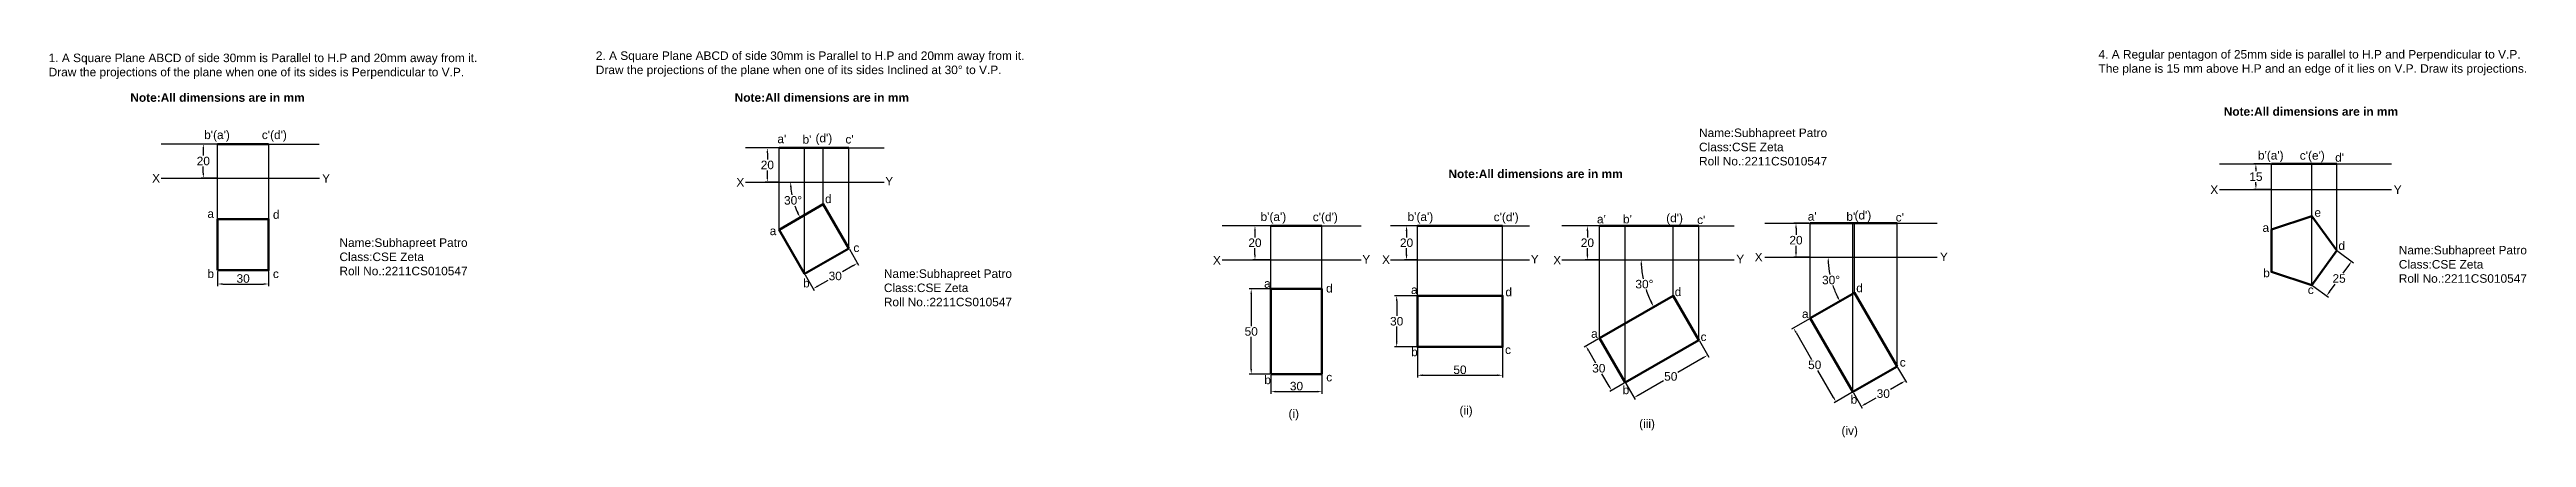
# Model space of a CAD drawing. Header units: millimetres. Extents: x 20 to 5851, y 4 to 239.
# Drawn here: x 20 to 1476, y 11 to 239 of the extents above; entities that cross this region are included whole.
import ezdxf

# ---------------------------------------------------------------- set-up
doc = ezdxf.new("R2010")
doc.units = ezdxf.units.MM
doc.header["$PDMODE"] = 35
doc.header["$PDSIZE"] = 5
doc.styles.get("Standard").update_dxf_attribs({"font": 'arial.ttf'})
doc.dimstyles.new('ISO-25', dxfattribs={"dimtxt": 5, "dimasz": 3, "dimexe": 1.25, "dimexo": 0.625, "dimtad": 1, "dimtih": 1, "dimtoh": 1, "dimdec": 0, "dimtxsty": 'Standard', "dimcen": 2.5, "dimadec": 0, "dimazin": 0, "dimtfac": 1, "dimtdec": 0, "dimtmove": 0, "dimatfit": 3, "dimfxl": 1, "dimarcsym": 0})

msp = doc.modelspace()

# ---------------------------------------------------------------- texts
at = {"char_height": 5, "attachment_point": 1}
for s, width, insert in [('1. A Square Plane ABCD of side 30mm is Parallel to H.P and 20mm away from it. \\PDraw the projections of the plane when one of its sides is Perpendicular to V.P.', 251.694, (19.2, 236.3)), ('\\A1;2. A Square Plane ABCD of side 30mm is Parallel to H.P and 20mm away from it. \\PDraw the projections of the plane when one of its sides Inclined at 30%%D to V.P.', 344.838, (340.8, 237.6)), ('4. A Regular pentagon of 25mm side is parallel to H.P and Perpendicular to V.P. \\PThe plane is 15 mm above H.P and an edge of it lies on V.P. Draw its projections.', 291.524, (1224, 238.4)), ('{\\fArial|b1|i0|c0|p34;Note:All dimensions are in mm}', 127.53, (67.2, 213)), ('{\\fArial|b1|i0|c0|p34;Note:All dimensions are in mm}', 127.53, (422.4, 213)), ('{\\fArial|b1|i0|c0|p34;Note:All dimensions are in mm}', 127.53, (1297.6, 204.8)), ("\\pxt0;b'(a')", 41.024, (110.6, 191.1)), ("\\pxt0;c'(d')", 41.024, (144.5, 191.1)), ("(d')", 11.152, (469.9, 189.2)), ('Name:Subhapreet Patro\\PClass:CSE Zeta\\PRoll No.:2211CS010547', 93.373, (989.2, 192.3)), ("a'", 5.088, (447.5, 188.7)), ("b'", 5.363, (462.3, 188.4)), ("c'", 10.196, (487.5, 188.5)), ("b'(a')", 21.399, (1317.7, 179.1)), ("c'(e')", 14.723, (1342.3, 179)), ("\\pxt0;d'", 41.024, (1363.1, 177.8)), ('X', 4.583, (80, 165.6)), ('Y', 9.776, (179.9, 165.5)), ('X', 4.583, (423.4, 163.2)), ('Y', 9.776, (510.9, 163.9)), ('{\\fArial|b1|i0|c0|p34;Note:All dimensions are in mm}', 127.53, (841.9, 168.2)), ('\\pxt0;d', 41.024, (475.5, 153.5)), ('X', 4.583, (1289.7, 158.9)), ('Y', 9.776, (1397.5, 158.9)), ('\\pxt0;a', 41.024, (112.5, 144.8)), ('\\pxt0;d', 41.024, (151, 144.3)), ('\\pxt0;a', 41.024, (443, 134.7)), ("b'(a')", 26.381, (731.5, 143)), ("c'(d')", 26.97, (762.2, 142.9)), ("b'(a')", 26.381, (817.9, 143)), ("c'(d')", 26.97, (868.5, 142.9)), ("a'", 5.088, (929.2, 141.6)), ("b'", 5.363, (944.5, 141.6)), ("(d')", 11.152, (969.9, 142.3)), ("c'", 10.196, (988.1, 141.2)), ("a'", 5.088, (1053.1, 143.2)), ("b'", 5.363, (1075.8, 143.1)), ("(d')", 11.152, (1080.6, 143.9)), ("c'", 10.196, (1104.8, 142.7)), ('\\pxt0;a', 41.024, (1320.4, 136.6)), ('\\pxt0;e', 41.024, (1350.9, 145.5)), ('Name:Subhapreet Patro\\PClass:CSE Zeta\\PRoll No.:2211CS010547', 93.373, (190.1, 127.8)), ('\\pxt0;c', 41.024, (492.2, 124.8)), ('X', 4.583, (703.5, 117.4)), ('Y', 9.776, (791.3, 118)), ('X', 4.583, (802.9, 117.8)), ('Y', 9.776, (890.3, 118.1)), ('X', 4.583, (903.5, 117.5)), ('Y', 9.776, (1011.1, 118.2)), ('X', 4.583, (1021.9, 119.3)), ('Y', 9.776, (1130.8, 119.5)), ('\\pxt0;d', 41.024, (1365, 126)), ('Name:Subhapreet Patro\\PClass:CSE Zeta\\PRoll No.:2211CS010547', 93.373, (1400.5, 123.4)), ('\\pxt0;b', 41.024, (112.5, 109.5)), ('\\pxt0;c', 41.024, (151, 109.5)), ('\\pxt0;b', 41.024, (462.6, 104)), ('Name:Subhapreet Patro\\PClass:CSE Zeta\\PRoll No.:2211CS010547', 93.373, (510.1, 109.6)), ('\\pxt0;a', 41.024, (733.6, 103.8)), ('\\pxt0;b', 41.024, (1320.8, 110)), ('\\pxt0;d', 41.024, (770, 101)), ('\\pxt0;a', 41.024, (819.9, 100.1)), ('\\pxt0;d', 41.024, (875.4, 98.8)), ('\\pxt0;d', 41.024, (974.9, 98.9)), ('\\pxt0;d', 41.024, (1081.6, 101.2)), ('\\pxt0;c', 41.024, (1347, 100.1)), ('\\pxt0;a', 41.024, (925.8, 74.4)), ('\\pxt0;a', 41.024, (1049.7, 86)), ('\\pxt0;b', 41.024, (820, 63.6)), ('\\pxt0;c', 41.024, (875.2, 64.9)), ('\\pxt0;c', 41.024, (990.1, 72.5)), ('\\pxt0;b', 41.024, (733.7, 47.2)), ('\\pxt0;c', 41.024, (770.1, 48.8)), ('\\pxt0;c', 41.024, (1107.2, 57.5)), ('(ii)', 25.76, (848.4, 29.3)), ('\\pxt0;b', 41.024, (944.3, 41.3)), ('\\pxt0;b', 41.024, (1078.3, 35.7)), ('(i)', 21.15, (747.9, 27.4)), ('(iii)', 29.22, (954, 21.5)), ('(iv)', 25.497, (1072.9, 17.4))]:
    msp.add_mtext_dynamic_manual_height_columns(s, width=width, gutter_width=25, heights=[0], dxfattribs=dict(at, insert=insert))

# ---------------------------------------------------------------- blocks, each defined once
blk = doc.blocks.new('*D1')
at = {"color": 0, "lineweight": -2, "transparency": 16777216}
for p, q in [((117.9, 183.2), (108.9, 183.2)), ((110.1, 180.2), (110.1, 176.4)), ((117.9, 163.2), (108.9, 163.2)), ((110.1, 166.2), (110.1, 170))]:
    blk.add_line(p, q, dxfattribs=at)
at = {"color": 0, "transparency": 16777216}
for points in [[(109.6, 180.2), (110.6, 180.2), (110.1, 183.2)], [(109.6, 166.2), (110.6, 166.2), (110.1, 163.2)]]:
    blk.add_solid(points, dxfattribs=at)
at = {"layer": 'Defpoints', "color": 0, "transparency": 16777216}
for p in [(118.5, 183.2), (110.1, 163.2), (118.5, 163.2)]:
    blk.add_point(p, dxfattribs=at)
at = {"color": 0, "transparency": 16777216, "insert": (110.1, 173.2), "char_height": 5, "attachment_point": 5}
blk.add_mtext('20', dxfattribs=at)
blk = doc.blocks.new('*D2')
at = {"color": 0, "lineweight": -2, "transparency": 16777216}
for p, q in [((118.5, 108.4), (118.5, 99.8)), ((148.5, 108.4), (148.5, 99.8)), ((121.5, 101), (145.5, 101))]:
    blk.add_line(p, q, dxfattribs=at)
at = {"color": 0, "transparency": 16777216}
for points in [[(121.5, 101.5), (121.5, 100.5), (118.5, 101)], [(145.5, 101.5), (145.5, 100.5), (148.5, 101)]]:
    blk.add_solid(points, dxfattribs=at)
at = {"layer": 'Defpoints', "color": 0, "transparency": 16777216}
for p in [(118.5, 109.1), (148.5, 109.1), (148.5, 101)]:
    blk.add_point(p, dxfattribs=at)
at = {"color": 0, "transparency": 16777216, "insert": (133.5, 104.2), "char_height": 5, "attachment_point": 5}
blk.add_mtext('30', dxfattribs=at)
blk = doc.blocks.new('*D3')
at = {"color": 0, "lineweight": -2, "transparency": 16777216}
for p, q in [((447.9, 180.9), (440.4, 180.9)), ((441.6, 177.9), (441.6, 174.1)), ((447.9, 160.9), (440.4, 160.9)), ((441.6, 163.9), (441.6, 167.7))]:
    blk.add_line(p, q, dxfattribs=at)
at = {"color": 0, "transparency": 16777216}
for points in [[(441.1, 177.9), (442.1, 177.9), (441.6, 180.9)], [(441.1, 163.9), (442.1, 163.9), (441.6, 160.9)]]:
    blk.add_solid(points, dxfattribs=at)
at = {"layer": 'Defpoints', "color": 0, "transparency": 16777216}
for p in [(448.5, 180.9), (441.6, 160.9), (448.5, 160.9)]:
    blk.add_point(p, dxfattribs=at)
at = {"color": 0, "transparency": 16777216, "insert": (441.6, 170.9), "char_height": 5, "attachment_point": 5}
blk.add_mtext('20', dxfattribs=at)
blk = doc.blocks.new('*D4')
at = {"color": 0, "lineweight": -2, "transparency": 16777216}
for p, q in [((489.8, 121.4), (495.1, 112.1)), ((463.8, 106.4), (469.1, 97.1)), ((471.1, 99.7), (477.3, 103.3)), ((491.9, 111.7), (485.7, 108.1))]:
    blk.add_line(p, q, dxfattribs=at)
at = {"color": 0, "transparency": 16777216}
for points in [[(491.7, 112.1), (492.2, 111.3), (494.5, 113.2)], [(470.9, 100.1), (471.4, 99.3), (468.5, 98.2)]]:
    blk.add_solid(points, dxfattribs=at)
at = {"layer": 'Defpoints', "color": 0, "transparency": 16777216}
for p in [(489.5, 121.9), (463.5, 106.9), (494.5, 113.2)]:
    blk.add_point(p, dxfattribs=at)
at = {"color": 0, "transparency": 16777216, "insert": (481.5, 105.7), "char_height": 5, "attachment_point": 5}
blk.add_mtext('30', dxfattribs=at)
blk = doc.blocks.new('*D5')
at = {"color": 0, "lineweight": -2, "transparency": 16777216}
for start, end in [(184.1197, 190.5229), (199.5731, 205.8803)]:
    blk.add_arc((497, 160.9), 41.7, start, end, dxfattribs=at)
at = {"color": 0, "transparency": 16777216}
for points in [[(454.9, 157.9), (455.9, 157.9), (455.3, 160.9)], [(459.9, 142.9), (459, 142.5), (460.9, 140)]]:
    blk.add_solid(points, dxfattribs=at)
at = {"layer": 'Defpoints', "color": 0, "transparency": 16777216}
for p in [(428.7, 160.9), (510.3, 160.9), (455.9, 153.7), (474.5, 147.9), (448.5, 132.9)]:
    blk.add_point(p, dxfattribs=at)
at = {"color": 0, "transparency": 16777216, "insert": (456.7, 150.1), "char_height": 5, "attachment_point": 5}
blk.add_mtext('30°', dxfattribs=at)
blk = doc.blocks.new('*D6')
at = {"color": 0, "lineweight": -2, "transparency": 16777216}
for p, q in [((737, 135.2), (726.9, 135.2)), ((728.2, 132.2), (728.2, 128.3)), ((728.2, 118.2), (728.2, 122)), ((737, 115.2), (726.9, 115.2))]:
    blk.add_line(p, q, dxfattribs=at)
at = {"color": 0, "transparency": 16777216}
for points in [[(727.7, 132.2), (728.7, 132.2), (728.2, 135.2)], [(727.7, 118.2), (728.7, 118.2), (728.2, 115.2)]]:
    blk.add_solid(points, dxfattribs=at)
at = {"layer": 'Defpoints', "color": 0, "transparency": 16777216}
for p in [(737.6, 135.2), (728.2, 115.2), (737.6, 115.2)]:
    blk.add_point(p, dxfattribs=at)
at = {"color": 0, "transparency": 16777216, "insert": (728.2, 125.2), "char_height": 5, "attachment_point": 5}
blk.add_mtext('20', dxfattribs=at)
blk = doc.blocks.new('*D7')
at = {"color": 0, "lineweight": -2, "transparency": 16777216}
for p, q in [((737.6, 47.5), (737.6, 36.6)), ((767.6, 47.5), (767.6, 36.6)), ((740.6, 37.8), (764.6, 37.8))]:
    blk.add_line(p, q, dxfattribs=at)
at = {"color": 0, "transparency": 16777216}
for points in [[(740.6, 38.3), (740.6, 37.3), (737.6, 37.8)], [(764.6, 38.3), (764.6, 37.3), (767.6, 37.8)]]:
    blk.add_solid(points, dxfattribs=at)
at = {"layer": 'Defpoints', "color": 0, "transparency": 16777216}
for p in [(737.6, 48.1), (767.6, 48.1), (767.6, 37.8)]:
    blk.add_point(p, dxfattribs=at)
at = {"color": 0, "transparency": 16777216, "insert": (752.6, 41), "char_height": 5, "attachment_point": 5}
blk.add_mtext('30', dxfattribs=at)
blk = doc.blocks.new('*D8')
at = {"color": 0, "lineweight": -2, "transparency": 16777216}
for p, q in [((737, 98.1), (724.8, 98.1)), ((726, 95.1), (726, 76.3)), ((726, 51.1), (726, 69.9)), ((737, 48.1), (724.8, 48.1))]:
    blk.add_line(p, q, dxfattribs=at)
at = {"color": 0, "transparency": 16777216}
for points in [[(725.5, 95.1), (726.5, 95.1), (726, 98.1)], [(725.5, 51.1), (726.5, 51.1), (726, 48.1)]]:
    blk.add_solid(points, dxfattribs=at)
at = {"layer": 'Defpoints', "color": 0, "transparency": 16777216}
for p in [(737.6, 98.1), (726, 48.1), (737.6, 48.1)]:
    blk.add_point(p, dxfattribs=at)
at = {"color": 0, "transparency": 16777216, "insert": (726, 73.1), "char_height": 5, "attachment_point": 5}
blk.add_mtext('50', dxfattribs=at)
blk = doc.blocks.new('*D9')
at = {"color": 0, "lineweight": -2, "transparency": 16777216}
for p, q in [((823.1, 135.2), (816, 135.2)), ((817.3, 132.2), (817.3, 128.3)), ((817.3, 118.2), (817.3, 122)), ((823.1, 115.2), (816, 115.2))]:
    blk.add_line(p, q, dxfattribs=at)
at = {"color": 0, "transparency": 16777216}
for points in [[(816.8, 132.2), (817.8, 132.2), (817.3, 135.2)], [(816.8, 118.2), (817.8, 118.2), (817.3, 115.2)]]:
    blk.add_solid(points, dxfattribs=at)
at = {"layer": 'Defpoints', "color": 0, "transparency": 16777216}
for p in [(823.7, 135.2), (817.3, 115.2), (823.7, 115.2)]:
    blk.add_point(p, dxfattribs=at)
at = {"color": 0, "transparency": 16777216, "insert": (817.3, 125.2), "char_height": 5, "attachment_point": 5}
blk.add_mtext('20', dxfattribs=at)
blk = doc.blocks.new('*D10')
at = {"color": 0, "lineweight": -2, "transparency": 16777216}
for p, q in [((823.7, 63.5), (823.7, 46.1)), ((873.7, 63.5), (873.7, 46.1)), ((826.7, 47.4), (870.7, 47.4))]:
    blk.add_line(p, q, dxfattribs=at)
at = {"color": 0, "transparency": 16777216}
for points in [[(826.7, 47.9), (826.7, 46.9), (823.7, 47.4)], [(870.7, 47.9), (870.7, 46.9), (873.7, 47.4)]]:
    blk.add_solid(points, dxfattribs=at)
at = {"layer": 'Defpoints', "color": 0, "transparency": 16777216}
for p in [(823.7, 64.1), (873.7, 64.1), (873.7, 47.4)]:
    blk.add_point(p, dxfattribs=at)
at = {"color": 0, "transparency": 16777216, "insert": (848.7, 50.6), "char_height": 5, "attachment_point": 5}
blk.add_mtext('50', dxfattribs=at)
blk = doc.blocks.new('*D11')
at = {"color": 0, "lineweight": -2, "transparency": 16777216}
for p, q in [((823.1, 94.1), (810.3, 94.1)), ((811.5, 91.1), (811.5, 82.3)), ((811.5, 67.1), (811.5, 76)), ((823.1, 64.1), (810.3, 64.1))]:
    blk.add_line(p, q, dxfattribs=at)
at = {"color": 0, "transparency": 16777216}
for points in [[(811, 91.1), (812, 91.1), (811.5, 94.1)], [(811, 67.1), (812, 67.1), (811.5, 64.1)]]:
    blk.add_solid(points, dxfattribs=at)
at = {"layer": 'Defpoints', "color": 0, "transparency": 16777216}
for p in [(823.7, 94.1), (811.5, 64.1), (823.7, 64.1)]:
    blk.add_point(p, dxfattribs=at)
at = {"color": 0, "transparency": 16777216, "insert": (811.5, 79.1), "char_height": 5, "attachment_point": 5}
blk.add_mtext('30', dxfattribs=at)
blk = doc.blocks.new('*D12')
at = {"color": 0, "lineweight": -2, "transparency": 16777216}
for p, q in [((989.4, 67.6), (994.9, 58.1)), ((953.5, 35.7), (968.4, 44.3)), ((991.6, 57.7), (976.8, 49.1)), ((946.1, 42.6), (951.6, 33.1))]:
    blk.add_line(p, q, dxfattribs=at)
at = {"color": 0, "transparency": 16777216}
for points in [[(991.4, 58.1), (991.9, 57.3), (994.2, 59.2)], [(953.3, 36.1), (953.8, 35.3), (950.9, 34.2)]]:
    blk.add_solid(points, dxfattribs=at)
at = {"layer": 'Defpoints', "color": 0, "transparency": 16777216}
for p in [(989.1, 68.1), (994.2, 59.2), (945.8, 43.1)]:
    blk.add_point(p, dxfattribs=at)
at = {"color": 0, "transparency": 16777216, "insert": (972.6, 46.7), "char_height": 5, "attachment_point": 5}
blk.add_mtext('50', dxfattribs=at)
blk = doc.blocks.new('*D13')
at = {"color": 0, "lineweight": -2, "transparency": 16777216}
for p, q in [((930.2, 68.8), (921.7, 63.9)), ((924.3, 61.9), (928.4, 54.7)), ((936.3, 41.1), (932.1, 48.3)), ((945.2, 42.8), (936.7, 37.9))]:
    blk.add_line(p, q, dxfattribs=at)
at = {"color": 0, "transparency": 16777216}
for points in [[(924.7, 62.2), (923.8, 61.7), (922.8, 64.5)], [(936.7, 41.4), (935.8, 40.9), (937.8, 38.5)]]:
    blk.add_solid(points, dxfattribs=at)
at = {"layer": 'Defpoints', "color": 0, "transparency": 16777216}
for p in [(922.8, 64.5), (930.8, 69.1), (945.8, 43.1)]:
    blk.add_point(p, dxfattribs=at)
at = {"color": 0, "transparency": 16777216, "insert": (930.3, 51.5), "char_height": 5, "attachment_point": 5}
blk.add_mtext('30', dxfattribs=at)
blk = doc.blocks.new('*D14')
at = {"color": 0, "lineweight": -2, "transparency": 16777216}
for p, q in [((930.1, 135.2), (922.3, 135.2)), ((923.6, 132.2), (923.6, 128.3)), ((923.6, 118.2), (923.6, 122)), ((930.1, 115.2), (922.3, 115.2))]:
    blk.add_line(p, q, dxfattribs=at)
at = {"color": 0, "transparency": 16777216}
for points in [[(923.1, 132.2), (924.1, 132.2), (923.6, 135.2)], [(923.1, 118.2), (924.1, 118.2), (923.6, 115.2)]]:
    blk.add_solid(points, dxfattribs=at)
at = {"layer": 'Defpoints', "color": 0, "transparency": 16777216}
for p in [(930.8, 135.2), (923.6, 115.2), (930.8, 115.2)]:
    blk.add_point(p, dxfattribs=at)
at = {"color": 0, "transparency": 16777216, "insert": (923.6, 125.2), "char_height": 5, "attachment_point": 5}
blk.add_mtext('20', dxfattribs=at)
blk = doc.blocks.new('*D15')
at = {"color": 0, "lineweight": -2, "transparency": 16777216}
for start, end in [(183.1113, 191.6114), (198.4432, 206.8887)]:
    blk.add_arc((1010.5, 115.2), 55.3, start, end, dxfattribs=at)
at = {"color": 0, "transparency": 16777216}
for points in [[(954.8, 112.1), (955.8, 112.2), (955.2, 115.2)], [(961.6, 90.4), (960.8, 89.9), (962.6, 87.5)]]:
    blk.add_solid(points, dxfattribs=at)
at = {"layer": 'Defpoints', "color": 0, "transparency": 16777216}
for p in [(908.6, 115.2), (956.1, 105.6), (1009.8, 115.2), (974.1, 94.1), (930.8, 69.1)]:
    blk.add_point(p, dxfattribs=at)
at = {"color": 0, "transparency": 16777216, "insert": (957.1, 100.9), "char_height": 5, "attachment_point": 5}
blk.add_mtext('30°', dxfattribs=at)
blk = doc.blocks.new('*D16')
at = {"color": 0, "lineweight": -2, "transparency": 16777216}
for start, end in [(183.3311, 191.3738), (198.6889, 206.6689)]:
    blk.add_arc((1116.7, 116.7), 51.6, start, end, dxfattribs=at)
at = {"color": 0, "transparency": 16777216}
for points in [[(1064.7, 113.7), (1065.7, 113.7), (1065.1, 116.7)], [(1071, 93.8), (1070.1, 93.3), (1072, 90.9)]]:
    blk.add_solid(points, dxfattribs=at)
at = {"layer": 'Defpoints', "color": 0, "transparency": 16777216}
for p in [(1027.8, 116.7), (1129.1, 116.7), (1065.9, 107.7), (1080.6, 95.9), (1054.6, 80.9)]:
    blk.add_point(p, dxfattribs=at)
at = {"color": 0, "transparency": 16777216, "insert": (1066.8, 103.3), "char_height": 5, "attachment_point": 5}
blk.add_mtext('30°', dxfattribs=at)
blk = doc.blocks.new('*D17')
at = {"color": 0, "lineweight": -2, "transparency": 16777216}
for p, q in [((1054.1, 80.6), (1043.6, 74.5)), ((1046.2, 72.5), (1055.4, 56.7)), ((1068.2, 34.4), (1059, 50.3)), ((1079.1, 37.3), (1068.6, 31.2))]:
    blk.add_line(p, q, dxfattribs=at)
at = {"color": 0, "transparency": 16777216}
for points in [[(1046.6, 72.8), (1045.8, 72.3), (1044.7, 75.1)], [(1068.6, 34.7), (1067.8, 34.2), (1069.7, 31.8)]]:
    blk.add_solid(points, dxfattribs=at)
at = {"layer": 'Defpoints', "color": 0, "transparency": 16777216}
for p in [(1054.6, 80.9), (1069.7, 31.8), (1079.6, 37.6)]:
    blk.add_point(p, dxfattribs=at)
at = {"color": 0, "transparency": 16777216, "insert": (1057.2, 53.5), "char_height": 5, "attachment_point": 5}
blk.add_mtext('50', dxfattribs=at)
blk = doc.blocks.new('*D18')
at = {"color": 0, "lineweight": -2, "transparency": 16777216}
for p, q in [((1105.9, 52), (1111.1, 43.1)), ((1079.9, 37), (1085.1, 28.1)), ((1087.1, 30.6), (1093.3, 34.2)), ((1107.9, 42.6), (1101.7, 39.1))]:
    blk.add_line(p, q, dxfattribs=at)
at = {"color": 0, "transparency": 16777216}
for points in [[(1107.6, 43.1), (1108.1, 42.2), (1110.5, 44.1)], [(1086.8, 31.1), (1087.3, 30.2), (1084.5, 29.1)]]:
    blk.add_solid(points, dxfattribs=at)
at = {"layer": 'Defpoints', "color": 0, "transparency": 16777216}
for p in [(1105.6, 52.6), (1110.5, 44.1), (1079.6, 37.6)]:
    blk.add_point(p, dxfattribs=at)
at = {"color": 0, "transparency": 16777216, "insert": (1097.5, 36.6), "char_height": 5, "attachment_point": 5}
blk.add_mtext('30', dxfattribs=at)
blk = doc.blocks.new('*D19')
at = {"color": 0, "lineweight": -2, "transparency": 16777216}
for p, q in [((1054, 136.7), (1044.9, 136.7)), ((1046.2, 133.7), (1046.2, 129.9)), ((1054, 116.7), (1044.9, 116.7)), ((1046.2, 119.7), (1046.2, 123.5))]:
    blk.add_line(p, q, dxfattribs=at)
at = {"color": 0, "transparency": 16777216}
for points in [[(1045.7, 133.7), (1046.7, 133.7), (1046.2, 136.7)], [(1045.7, 119.7), (1046.7, 119.7), (1046.2, 116.7)]]:
    blk.add_solid(points, dxfattribs=at)
at = {"layer": 'Defpoints', "color": 0, "transparency": 16777216}
for p in [(1054.6, 136.7), (1046.2, 116.7), (1054.6, 116.7)]:
    blk.add_point(p, dxfattribs=at)
at = {"color": 0, "transparency": 16777216, "insert": (1046.2, 126.7), "char_height": 5, "attachment_point": 5}
blk.add_mtext('20', dxfattribs=at)
blk = doc.blocks.new('*D20')
at = {"color": 0, "lineweight": -2, "transparency": 16777216}
for p, q in [((1325, 171.5), (1315.3, 171.5)), ((1316.5, 168.5), (1316.5, 167.2)), ((1316.5, 159.5), (1316.5, 160.8)), ((1325, 156.5), (1315.3, 156.5))]:
    blk.add_line(p, q, dxfattribs=at)
at = {"color": 0, "transparency": 16777216}
for points in [[(1316, 168.5), (1317, 168.5), (1316.5, 171.5)], [(1316, 159.5), (1317, 159.5), (1316.5, 156.5)]]:
    blk.add_solid(points, dxfattribs=at)
at = {"layer": 'Defpoints', "color": 0, "transparency": 16777216}
for p in [(1316.5, 171.5), (1325.6, 171.5), (1325.6, 156.5)]:
    blk.add_point(p, dxfattribs=at)
at = {"color": 0, "transparency": 16777216, "insert": (1316.5, 164), "char_height": 5, "attachment_point": 5}
blk.add_mtext('15', dxfattribs=at)
blk = doc.blocks.new('*D21')
at = {"color": 0, "lineweight": -2, "transparency": 16777216}
for p, q in [((1364.6, 120.2), (1373.8, 113.5)), ((1371, 111.8), (1367.7, 107.3)), ((1349.9, 100), (1359.1, 93.3)), ((1359.8, 96.5), (1363.1, 101))]:
    blk.add_line(p, q, dxfattribs=at)
at = {"color": 0, "transparency": 16777216}
for points in [[(1370.6, 112.1), (1371.4, 111.5), (1372.7, 114.3)], [(1359.4, 96.8), (1360.2, 96.2), (1358, 94)]]:
    blk.add_solid(points, dxfattribs=at)
at = {"layer": 'Defpoints', "color": 0, "transparency": 16777216}
for p in [(1364.1, 120.6), (1372.7, 114.3), (1349.4, 100.3)]:
    blk.add_point(p, dxfattribs=at)
at = {"color": 0, "transparency": 16777216, "insert": (1365.4, 104.2), "char_height": 5, "attachment_point": 5}
blk.add_mtext('25', dxfattribs=at)

# ---------------------------------------------------------------- dimensions: what is measured, and where the dimension line sits
for p1, p2, distance, picture, middle in [((118.5, 183.2), (118.5, 163.2), -8.4, '*D1', (110.1, 173.2)), ((448.5, 180.9), (448.5, 160.9), -6.9, '*D3', (441.6, 170.9)), ((1325.6, 156.5), (1325.6, 171.5), 9.1, '*D20', (1316.5, 164)), ((737.6, 135.2), (737.6, 115.2), -9.4, '*D6', (728.2, 125.2)), ((823.7, 135.2), (823.7, 115.2), -6.4, '*D9', (817.3, 125.2)), ((930.8, 135.2), (930.8, 115.2), -7.2, '*D14', (923.6, 125.2)), ((1054.6, 136.7), (1054.6, 116.7), -8.5, '*D19', (1046.2, 126.7)), ((463.5, 106.9), (489.5, 121.9), -10, '*D4', (481.5, 105.7)), ((1349.4, 100.3), (1364.1, 120.6), -10.7, '*D21', (1365.4, 104.2)), ((118.5, 109.1), (148.5, 109.1), -8.1, '*D2', (133.5, 104.2)), ((737.6, 98.1), (737.6, 48.1), -11.6, '*D8', (726, 73.1)), ((823.7, 94.1), (823.7, 64.1), -12.2, '*D11', (811.5, 79.1)), ((1054.6, 80.9), (1079.6, 37.6), -11.5, '*D17', (1057.2, 53.5)), ((823.7, 64.1), (873.7, 64.1), -16.7, '*D10', (848.7, 50.6)), ((945.8, 43.1), (930.8, 69.1), 9.2, '*D13', (930.3, 51.5)), ((945.8, 43.1), (989.1, 68.1), -10.3, '*D12', (972.6, 46.7)), ((737.6, 48.1), (767.6, 48.1), -10.2, '*D7', (752.6, 41)), ((1079.6, 37.6), (1105.6, 52.6), -9.7, '*D18', (1097.5, 36.6))]:
    dim = msp.add_aligned_dim(p1=p1, p2=p2, distance=distance, dimstyle='ISO-25')
    dim.commit()
    dim.dimension.update_dxf_attribs({"geometry": picture, "text_midpoint": middle})
for base, line1, line2, picture, middle in [((455.9, 153.7), ((474.5, 147.9), (448.5, 132.9)), ((428.7, 160.9), (510.3, 160.9)), '*D5', (456.7, 150.1)), ((1065.9, 107.7), ((1027.8, 116.7), (1129.1, 116.7)), ((1080.6, 95.9), (1054.6, 80.9)), '*D16', (1066.8, 103.3)), ((956.1, 105.6), ((930.8, 69.1), (974.1, 94.1)), ((908.6, 115.2), (1009.8, 115.2)), '*D15', (957.1, 100.9))]:
    dim = msp.add_angular_dim_2l(base=base, line1=line1, line2=line2, dimstyle='ISO-25')
    dim.commit()
    dim.dimension.update_dxf_attribs({"geometry": picture, "text_midpoint": middle})

# ---------------------------------------------------------------- linework, layer by layer
for p, q in [((118.5, 183.2), (85.3, 183.2)), ((118.5, 163.2), (118.5, 183.2)), ((148.5, 183.2), (148.5, 139.1)), ((148.5, 183.2), (178.1, 183.2)), ((448.5, 180.9), (428.7, 180.9)), ((448.5, 160.9), (448.5, 180.9)), ((463.5, 160.9), (463.5, 180.9)), ((474.5, 160.9), (474.5, 180.9)), ((489.5, 160.9), (489.5, 180.9)), ((489.5, 180.9), (510.3, 180.9)), ((85.4, 163.2), (178.4, 163.2)), ((118.5, 139.1), (118.5, 163.2)), ((428.7, 160.9), (510.3, 160.9)), ((448.5, 132.9), (448.5, 160.9)), ((463.5, 106.9), (463.5, 160.9)), ((474.5, 147.9), (474.5, 160.9)), ((489.5, 121.9), (489.5, 160.9)), ((1295.1, 171.5), (1396.3, 171.5)), ((1325.6, 156.5), (1325.6, 171.5)), ((1349.4, 156.5), (1349.4, 171.5)), ((1364.1, 156.5), (1364.1, 171.5)), ((1295.1, 156.5), (1396.3, 156.5)), ((1325.6, 133.1), (1325.6, 156.5)), ((1349.4, 140.8), (1349.4, 156.5)), ((1364.1, 120.6), (1364.1, 156.5)), ((737.6, 135.2), (708.9, 135.2)), ((737.6, 115.2), (737.6, 135.2)), ((767.6, 115.2), (767.6, 135.2)), ((767.6, 135.2), (790.6, 135.2)), ((836.6, 135.2), (807.9, 135.2)), ((823.7, 115.2), (823.7, 135.2)), ((866.6, 135.2), (836.6, 135.2)), ((866.6, 135.2), (889.5, 135.2)), ((873.7, 115.2), (873.7, 135.2)), ((930.8, 135.2), (908.6, 135.2)), ((930.8, 115.2), (930.8, 135.2)), ((945.8, 115.2), (945.8, 135.2)), ((974.1, 115.2), (974.1, 135.2)), ((989.1, 115.2), (989.1, 135.2)), ((989.1, 135.2), (1009.8, 135.2)), ((1027.8, 136.7), (1129.1, 136.7)), ((1054.6, 116.7), (1054.6, 136.7)), ((1079.6, 37.6), (1079.6, 136.7)), ((1080.6, 95.9), (1080.6, 136.7)), ((1105.6, 52.6), (1105.6, 136.7)), ((1349.4, 100.3), (1349.4, 140.8)), ((1027.8, 116.7), (1129.1, 116.7)), ((1054.6, 80.9), (1054.6, 116.7)), ((708.9, 115.2), (790.6, 115.2)), ((737.6, 98.1), (737.6, 115.2)), ((767.6, 98.1), (767.6, 115.2)), ((807.9, 115.2), (889.5, 115.2)), ((823.7, 94.1), (823.7, 115.2)), ((873.7, 94.1), (873.7, 115.2)), ((908.6, 115.2), (1009.8, 115.2)), ((930.8, 69.1), (930.8, 115.2)), ((945.8, 43.1), (945.8, 115.2)), ((974.1, 94.1), (974.1, 115.2)), ((989.1, 68.1), (989.1, 115.2))]:
    msp.add_line(p, q)
at = {"lineweight": 53}
for p, q in [((118.5, 183.2), (148.5, 183.2)), ((489.5, 180.9), (448.5, 180.9)), ((1325.6, 171.5), (1364.1, 171.5)), ((767.6, 135.2), (737.6, 135.2)), ((823.7, 135.2), (873.7, 135.2)), ((930.8, 135.2), (989.1, 135.2)), ((1054.6, 136.7), (1105.6, 136.7))]:
    msp.add_line(p, q, dxfattribs=at)
for points in [[(448.5, 132.9), (463.5, 106.9), (489.5, 121.9), (474.5, 147.9)], [(118.5, 109.1), (148.5, 109.1), (148.5, 139.1), (118.5, 139.1)], [(1325.6, 133.1), (1325.6, 108.1), (1349.4, 100.3), (1364.1, 120.6), (1349.4, 140.8)], [(737.6, 98.1), (737.6, 48.1), (767.6, 48.1), (767.6, 98.1)], [(823.7, 94.1), (873.7, 94.1), (873.7, 64.1), (823.7, 64.1)], [(930.8, 69.1), (974.1, 94.1), (989.1, 68.1), (945.8, 43.1)], [(1054.6, 80.9), (1079.6, 37.6), (1105.6, 52.6), (1080.6, 95.9)]]:
    msp.add_lwpolyline(points, close=True, dxfattribs=at)

msp.set_redraw_order([(e.dxf.handle, doc.entitydb.next_handle()) for e in msp.query("TEXT MTEXT ATTDEF DIMENSION ARC_DIMENSION")])  # texts and dimensions are drawn at this point

doc.saveas('drawing.dxf')
